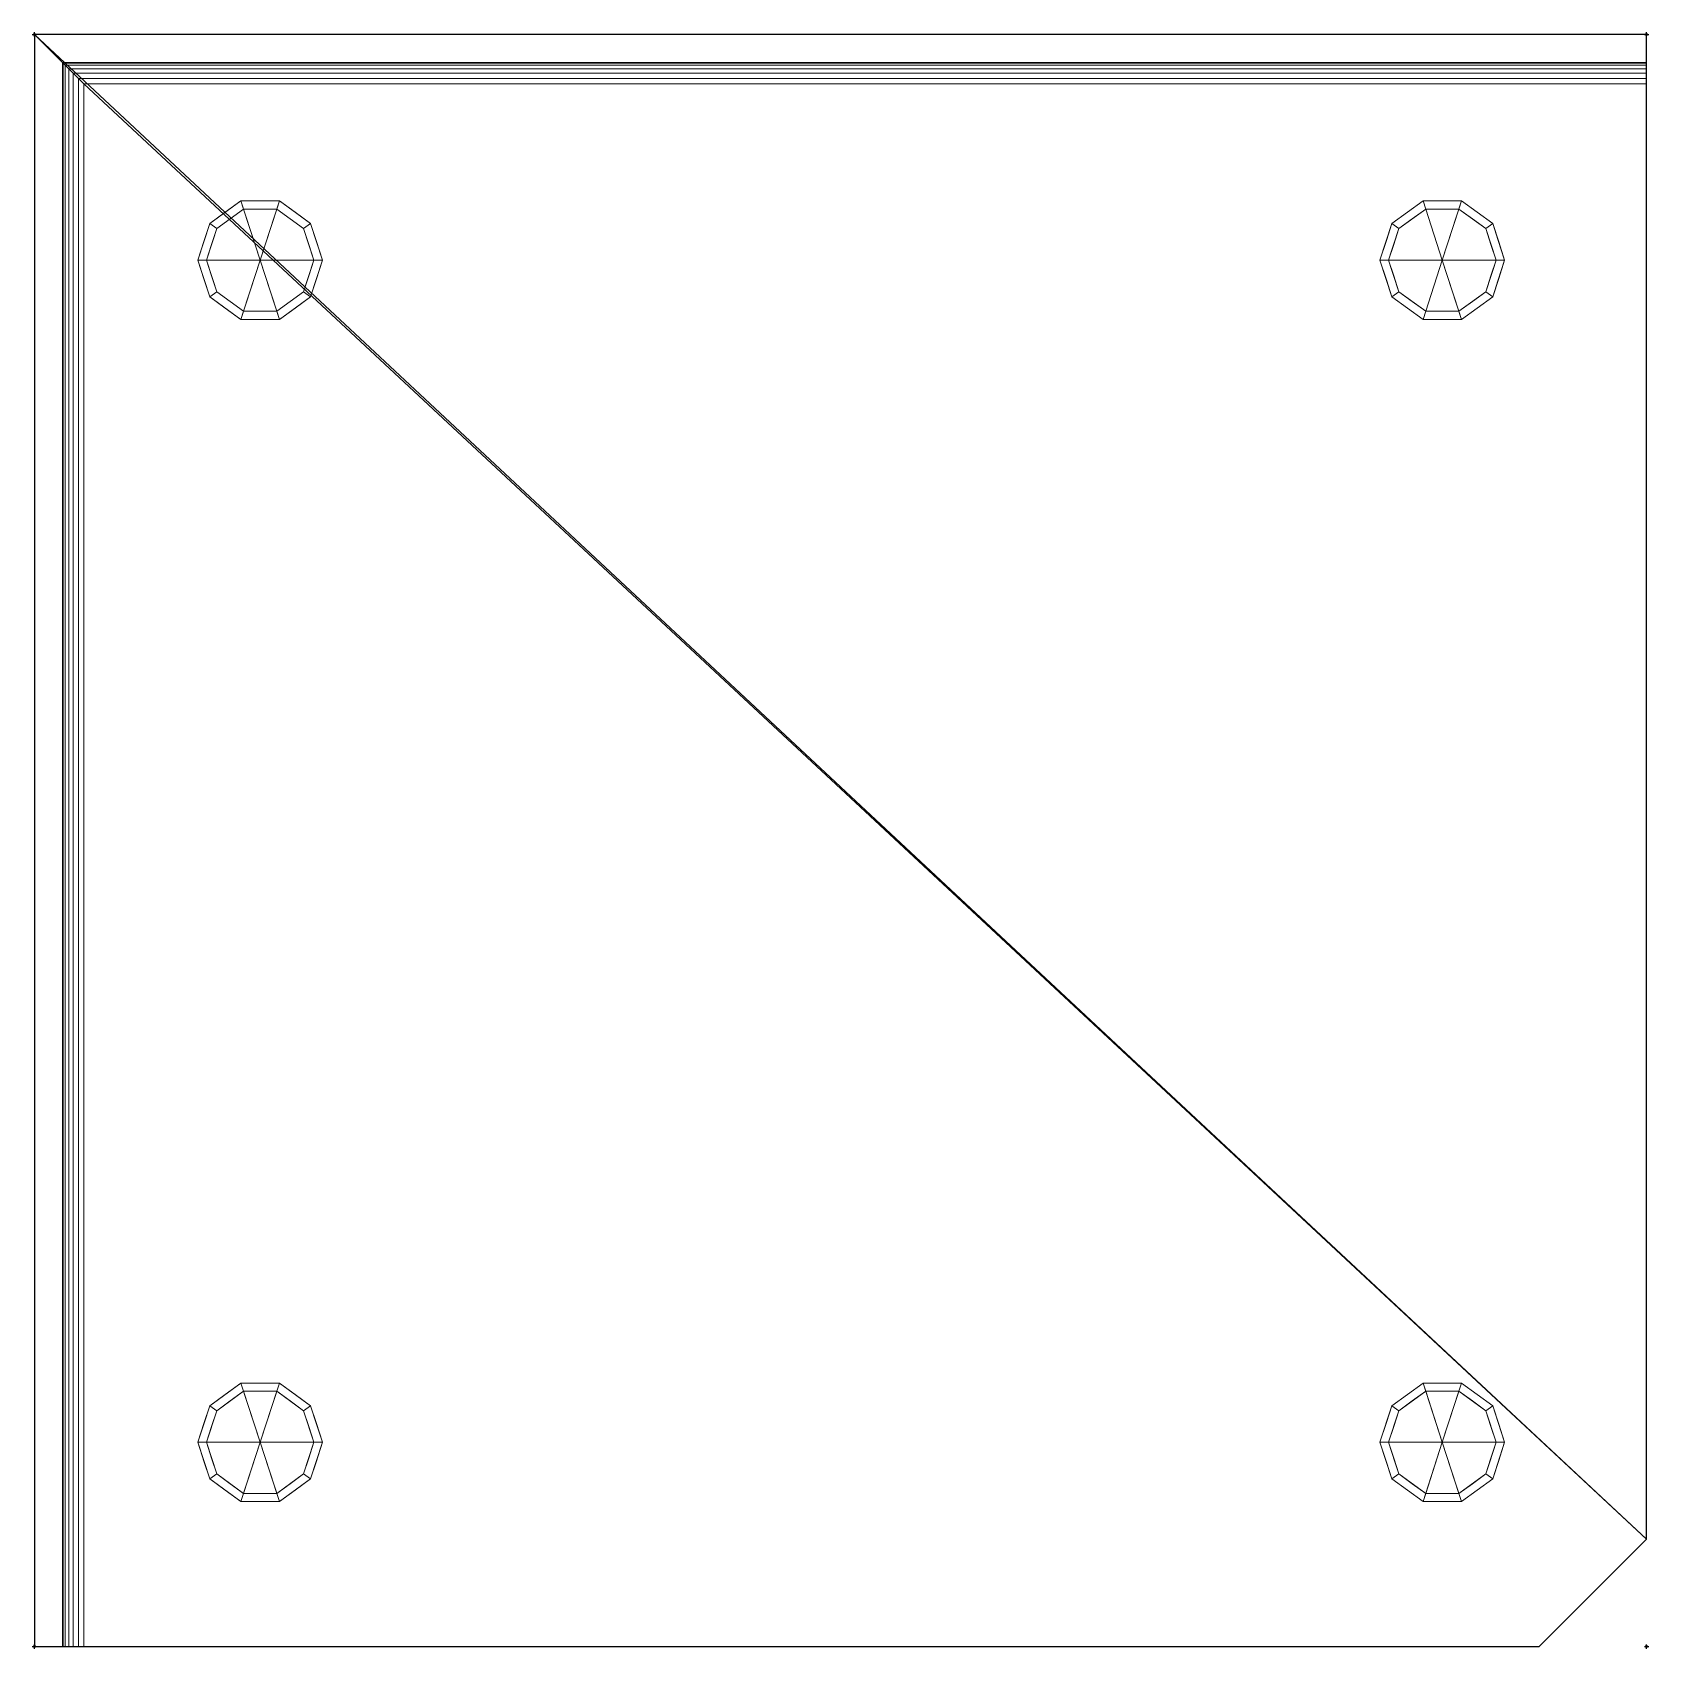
# Model space of a CAD drawing. Header units: millimetres. Extents: x -1 to 751, y -751 to 1.
import ezdxf

# ---------------------------------------------------------------- set-up
doc = ezdxf.new("R2010")
doc.units = ezdxf.units.MM
doc.header["$PDMODE"] = 34
for name, color, linetype in [('IQ_200_2D', 1, 'Continuous'), ('IQ_200_3D', 1, 'Continuous'), ('IQ_204_2D', 7, 'Continuous'), ('IQ_INS_3D', 3, 'Continuous')]:
    doc.layers.add(name, color=color, linetype=linetype)

msp = doc.modelspace()

# ---------------------------------------------------------------- linework, layer by layer
at = {"layer": 'IQ_200_2D'}
for p, q in [((750, -700), (750, 0)), ((750, 0), (0, 0)), ((0, 0), (0, -750)), ((700, -750), (750, -700)), ((0, -750), (700, -750))]:
    msp.add_line(p, q, dxfattribs=at)
at = {"layer": 'IQ_204_2D', "ltscale": 10}
msp.add_line((13, -13), (750, -13), dxfattribs=at)
at = {"layer": 'IQ_204_2D'}
msp.add_line((13, -13), (13, -750), dxfattribs=at)
at = {"layer": 'IQ_INS_3D'}
for p in [(0, 0), (750, 0), (0, -750), (750, -750)]:
    msp.add_point(p, dxfattribs=at)

# ---------------------------------------------------------------- meshes
at = {"layer": 'IQ_200_3D', "lineweight": 18}
mesh = msp.add_polyface(dxfattribs=at)
corners = [(750, 0, 850), (0, 0, 850), (0, 0, 1000), (750, 0, 1000)]
mesh.append_faces([[corners[k] for k in face] for face in [(0, 1, 2, 3)]])
mesh = msp.add_polyface(dxfattribs=at)
corners = [(750, -13, 1000), (750, 0, 1000), (0, 0, 1000), (0, -750, 1000), (13, -750, 1000), (13, -13, 1000)]
mesh.append_faces([[corners[k] for k in face] for face in [(3, 4, 5, 2)]], dxfattribs={"vtx2": -1})
mesh.append_faces([[corners[k] for k in face] for face in [(5, 0, 1, 2)]], dxfattribs={"vtx3": -1})
mesh = msp.add_polyface(dxfattribs=at)
corners = [(0, 0, 850), (0, -750, 850), (0, -750, 1000), (0, 0, 1000)]
mesh.append_faces([[corners[k] for k in face] for face in [(0, 1, 2, 3)]])
mesh = msp.add_polyface(dxfattribs=at)
corners = [(750, 0, 850), (750, -700, 850), (700, -750, 850), (0, -750, 850), (0, 0, 850)]
mesh.append_faces([[corners[k] for k in face] for face in [(1, 4, 0)]], dxfattribs={"vtx0": -1})
mesh.append_faces([[corners[k] for k in face] for face in [(2, 3, 4, 1)]], dxfattribs={"vtx2": -1})
mesh = msp.add_polyface(dxfattribs=at)
corners = [(750, 0, 1000), (750, -13, 1000), (750, -13, 910), (750, -13.34, 907.41), (750, -14.34, 905), (750, -15.93, 902.93), (750, -18, 901.34), (750, -20.41, 900.34), (750, -23, 900), (750, -700, 900), (750, -700, 850), (750, 0, 850)]
mesh.append_faces([[corners[k] for k in face] for face in [(8, 11, 7), (3, 11, 2)]], dxfattribs={"vtx0": -1, "vtx1": -1})
mesh.append_faces([[corners[k] for k in face] for face in [(11, 3, 4), (11, 4, 5)]], dxfattribs={"vtx0": -1, "vtx2": -1})
mesh.append_faces([[corners[k] for k in face] for face in [(6, 7, 11), (5, 6, 11)]], dxfattribs={"vtx1": -1, "vtx2": -1})
mesh.append_faces([[corners[k] for k in face] for face in [(0, 1, 2, 11)]], dxfattribs={"vtx2": -1})
mesh.append_faces([[corners[k] for k in face] for face in [(8, 9, 10, 11)]], dxfattribs={"vtx3": -1})
mesh = msp.add_polyface(dxfattribs=at)
corners = [(750, -13, 1000), (13, -13, 1000), (13, -13, 910), (750, -13, 910)]
mesh.append_faces([[corners[k] for k in face] for face in [(0, 1, 2, 3)]])
mesh = msp.add_polyface(dxfattribs=at)
corners = [(750, -23, 900), (750, -20.41, 900.34), (750, -18, 901.34), (750, -15.93, 902.93), (750, -14.34, 905), (750, -13.34, 907.41), (750, -13, 910), (13, -13, 910), (13.34, -13.34, 907.41), (14.34, -14.34, 905), (15.93, -15.93, 902.93), (18, -18, 901.34), (20.41, -20.41, 900.34), (23, -23, 900)]
mesh.append_faces([[corners[k] for k in face] for face in [(9, 4, 5, 8), (4, 9, 10, 3), (12, 1, 2, 11), (3, 10, 11, 2)]], dxfattribs={"vtx0": -1, "vtx2": -1})
mesh.append_faces([[corners[k] for k in face] for face in [(6, 7, 8, 5), (13, 0, 1, 12)]], dxfattribs={"vtx2": -1})
mesh = msp.add_polyface(dxfattribs=at)
corners = [(13, -750, 1000), (13, -750, 910), (13, -13, 910), (13, -13, 1000)]
mesh.append_faces([[corners[k] for k in face] for face in [(0, 1, 2, 3)]])
mesh = msp.add_polyface(dxfattribs=at)
corners = [(23, -23, 900), (20.41, -20.41, 900.34), (18, -18, 901.34), (15.93, -15.93, 902.93), (14.34, -14.34, 905), (13.34, -13.34, 907.41), (13, -13, 910), (13, -750, 910), (13.34, -750, 907.41), (14.34, -750, 905), (15.93, -750, 902.93), (18, -750, 901.34), (20.41, -750, 900.34), (23, -750, 900)]
mesh.append_faces([[corners[k] for k in face] for face in [(0, 1, 12, 13)]], dxfattribs={"vtx1": -1})
mesh.append_faces([[corners[k] for k in face] for face in [(4, 5, 8, 9), (9, 10, 3, 4), (1, 2, 11, 12), (10, 11, 2, 3)]], dxfattribs={"vtx1": -1, "vtx3": -1})
mesh.append_faces([[corners[k] for k in face] for face in [(5, 6, 7, 8)]], dxfattribs={"vtx3": -1})
mesh = msp.add_polyface(dxfattribs=at)
corners = [(700, -750, 900), (750, -700, 900), (750, -23, 900), (23, -23, 900), (23, -750, 900)]
mesh.append_faces([[corners[k] for k in face] for face in [(1, 2, 3)]], dxfattribs={"vtx2": -1})
mesh.append_faces([[corners[k] for k in face] for face in [(3, 4, 0, 1)]], dxfattribs={"vtx3": -1})
mesh = msp.add_polyface(dxfattribs=at)
corners = [(105, -105, 850), (134, -105, 850), (128.46, -87.95, 850), (113.96, -77.42, 850), (96.04, -77.42, 850), (81.54, -87.95, 850), (76, -105, 850)]
mesh.append_faces([[corners[k] for k in face] for face in [(0, 4, 5, 6)]], dxfattribs={"vtx0": -1})
mesh.append_faces([[corners[k] for k in face] for face in [(0, 3, 4)]], dxfattribs={"vtx0": -1, "vtx2": -1})
mesh.append_faces([[corners[k] for k in face] for face in [(0, 1, 2, 3)]], dxfattribs={"vtx3": -1})
mesh = msp.add_polyface(dxfattribs=at)
corners = [(76, -105, 850), (81.54, -87.95, 850), (96.04, -77.42, 850), (113.96, -77.42, 850), (128.46, -87.95, 850), (134, -105, 850), (134, -105, 75), (128.46, -87.95, 75), (113.96, -77.42, 75), (96.04, -77.42, 75), (81.54, -87.95, 75), (76, -105, 75), (131.01, -95.81, 850), (131.23, -96.48, 75), (121.21, -82.69, 850), (121.21, -82.69, 75), (105, -77.42, 850), (105, -77.42, 75), (88.79, -82.69, 850), (88.79, -82.69, 75), (78.99, -95.81, 850), (78.77, -96.48, 75)]
mesh.append_faces([[corners[k] for k in face] for face in [(13, 5, 6), (0, 21, 11)]], dxfattribs={"vtx0": -1})
mesh.append_faces([[corners[k] for k in face] for face in [(7, 12, 13), (5, 13, 12)]], dxfattribs={"vtx0": -1, "vtx1": -1})
mesh.append_faces([[corners[k] for k in face] for face in [(20, 10, 21), (14, 15, 8, 3), (4, 7, 15, 14), (7, 4, 12), (16, 17, 9, 2), (18, 19, 10, 1), (19, 18, 2, 9), (17, 16, 3, 8)]], dxfattribs={"vtx0": -1, "vtx2": -1})
mesh.append_faces([[corners[k] for k in face] for face in [(20, 1, 10), (0, 20, 21)]], dxfattribs={"vtx1": -1, "vtx2": -1})
mesh = msp.add_polyface(dxfattribs=at)
corners = [(76, -105, 75), (81.54, -87.95, 75), (96.04, -77.42, 75), (113.96, -77.42, 75), (128.46, -87.95, 75), (134, -105, 75), (130, -105, 75), (125.23, -90.31, 75), (112.73, -81.22, 75), (97.27, -81.22, 75), (84.77, -90.31, 75), (80, -105, 75)]
mesh.append_faces([[corners[k] for k in face] for face in [(10, 1, 2, 9)]], dxfattribs={"vtx0": -1, "vtx2": -1})
mesh.append_faces([[corners[k] for k in face] for face in [(6, 7, 4, 5)]], dxfattribs={"vtx1": -1})
mesh.append_faces([[corners[k] for k in face] for face in [(8, 9, 2, 3), (7, 8, 3, 4)]], dxfattribs={"vtx1": -1, "vtx3": -1})
mesh.append_faces([[corners[k] for k in face] for face in [(11, 0, 1, 10)]], dxfattribs={"vtx2": -1})
mesh = msp.add_polyface(dxfattribs=at)
corners = [(80, -105, 75), (84.77, -90.31, 75), (97.27, -81.22, 75), (112.73, -81.22, 75), (125.23, -90.31, 75), (130, -105, 75), (130, -105, 0), (125.23, -90.31, 0), (112.73, -81.22, 0), (97.27, -81.22, 0), (84.77, -90.31, 0), (80, -105, 0), (118.98, -85.76, 75), (118.98, -85.76, 0), (127.61, -97.65, 75), (127.61, -97.65, 0), (105, -81.22, 75), (105, -81.22, 0), (91.02, -85.76, 0), (91.02, -85.76, 75), (83.09, -95.5, 0), (82.39, -97.65, 75), (81.54, -100.25, 0)]
mesh.append_faces([[corners[k] for k in face] for face in [(15, 14, 5, 6)]], dxfattribs={"vtx0": -1})
mesh.append_faces([[corners[k] for k in face] for face in [(1, 20, 21), (21, 22, 0), (20, 1, 10)]], dxfattribs={"vtx0": -1, "vtx1": -1})
mesh.append_faces([[corners[k] for k in face] for face in [(14, 15, 7, 4), (21, 20, 22)]], dxfattribs={"vtx0": -1, "vtx2": -1})
mesh.append_faces([[corners[k] for k in face] for face in [(3, 12, 13, 8), (7, 13, 12, 4), (18, 10, 1, 19), (17, 9, 2, 16), (9, 18, 19, 2), (16, 3, 8, 17)]], dxfattribs={"vtx1": -1, "vtx3": -1})
mesh.append_faces([[corners[k] for k in face] for face in [(22, 11, 0)]], dxfattribs={"vtx2": -1})
mesh = msp.add_polyface(dxfattribs=at)
corners = [(80, -105, 0), (84.77, -90.31, 0), (97.27, -81.22, 0), (112.73, -81.22, 0), (125.23, -90.31, 0), (130, -105, 0), (105, -105, 0)]
mesh.append_faces([[corners[k] for k in face] for face in [(1, 2, 6, 0)]], dxfattribs={"vtx1": -1})
mesh.append_faces([[corners[k] for k in face] for face in [(2, 3, 6)]], dxfattribs={"vtx1": -1, "vtx2": -1})
mesh.append_faces([[corners[k] for k in face] for face in [(4, 5, 6, 3)]], dxfattribs={"vtx2": -1})
mesh = msp.add_polyface(dxfattribs=at)
corners = [(655, -105, 850), (684, -105, 850), (678.46, -87.95, 850), (663.96, -77.42, 850), (646.04, -77.42, 850), (631.54, -87.95, 850), (626, -105, 850)]
mesh.append_faces([[corners[k] for k in face] for face in [(0, 4, 5, 6)]], dxfattribs={"vtx0": -1})
mesh.append_faces([[corners[k] for k in face] for face in [(0, 3, 4)]], dxfattribs={"vtx0": -1, "vtx2": -1})
mesh.append_faces([[corners[k] for k in face] for face in [(0, 1, 2, 3)]], dxfattribs={"vtx3": -1})
mesh = msp.add_polyface(dxfattribs=at)
corners = [(626, -105, 850), (631.54, -87.95, 850), (646.04, -77.42, 850), (663.96, -77.42, 850), (678.46, -87.95, 850), (684, -105, 850), (684, -105, 75), (678.46, -87.95, 75), (663.96, -77.42, 75), (646.04, -77.42, 75), (631.54, -87.95, 75), (626, -105, 75), (681.01, -95.81, 850), (681.23, -96.48, 75), (671.21, -82.69, 850), (671.21, -82.69, 75), (655, -77.42, 850), (655, -77.42, 75), (638.79, -82.69, 850), (638.79, -82.69, 75), (628.99, -95.81, 850), (628.77, -96.48, 75)]
mesh.append_faces([[corners[k] for k in face] for face in [(13, 5, 6), (0, 21, 11)]], dxfattribs={"vtx0": -1})
mesh.append_faces([[corners[k] for k in face] for face in [(7, 12, 13), (5, 13, 12)]], dxfattribs={"vtx0": -1, "vtx1": -1})
mesh.append_faces([[corners[k] for k in face] for face in [(20, 10, 21), (14, 15, 8, 3), (4, 7, 15, 14), (7, 4, 12), (16, 17, 9, 2), (18, 19, 10, 1), (19, 18, 2, 9), (17, 16, 3, 8)]], dxfattribs={"vtx0": -1, "vtx2": -1})
mesh.append_faces([[corners[k] for k in face] for face in [(20, 1, 10), (0, 20, 21)]], dxfattribs={"vtx1": -1, "vtx2": -1})
mesh = msp.add_polyface(dxfattribs=at)
corners = [(626, -105, 75), (631.54, -87.95, 75), (646.04, -77.42, 75), (663.96, -77.42, 75), (678.46, -87.95, 75), (684, -105, 75), (680, -105, 75), (675.23, -90.31, 75), (662.73, -81.22, 75), (647.27, -81.22, 75), (634.77, -90.31, 75), (630, -105, 75)]
mesh.append_faces([[corners[k] for k in face] for face in [(10, 1, 2, 9)]], dxfattribs={"vtx0": -1, "vtx2": -1})
mesh.append_faces([[corners[k] for k in face] for face in [(6, 7, 4, 5)]], dxfattribs={"vtx1": -1})
mesh.append_faces([[corners[k] for k in face] for face in [(8, 9, 2, 3), (7, 8, 3, 4)]], dxfattribs={"vtx1": -1, "vtx3": -1})
mesh.append_faces([[corners[k] for k in face] for face in [(11, 0, 1, 10)]], dxfattribs={"vtx2": -1})
mesh = msp.add_polyface(dxfattribs=at)
corners = [(630, -105, 75), (634.77, -90.31, 75), (647.27, -81.22, 75), (662.73, -81.22, 75), (675.23, -90.31, 75), (680, -105, 75), (680, -105, 0), (675.23, -90.31, 0), (662.73, -81.22, 0), (647.27, -81.22, 0), (634.77, -90.31, 0), (630, -105, 0), (668.98, -85.76, 75), (668.98, -85.76, 0), (677.61, -97.65, 75), (677.61, -97.65, 0), (655, -81.22, 75), (655, -81.22, 0), (641.02, -85.76, 0), (641.02, -85.76, 75), (633.09, -95.5, 0), (632.39, -97.65, 75), (631.54, -100.25, 0)]
mesh.append_faces([[corners[k] for k in face] for face in [(15, 14, 5, 6)]], dxfattribs={"vtx0": -1})
mesh.append_faces([[corners[k] for k in face] for face in [(1, 20, 21), (21, 22, 0), (20, 1, 10)]], dxfattribs={"vtx0": -1, "vtx1": -1})
mesh.append_faces([[corners[k] for k in face] for face in [(14, 15, 7, 4), (21, 20, 22)]], dxfattribs={"vtx0": -1, "vtx2": -1})
mesh.append_faces([[corners[k] for k in face] for face in [(3, 12, 13, 8), (7, 13, 12, 4), (18, 10, 1, 19), (17, 9, 2, 16), (9, 18, 19, 2), (16, 3, 8, 17)]], dxfattribs={"vtx1": -1, "vtx3": -1})
mesh.append_faces([[corners[k] for k in face] for face in [(22, 11, 0)]], dxfattribs={"vtx2": -1})
mesh = msp.add_polyface(dxfattribs=at)
corners = [(630, -105, 0), (634.77, -90.31, 0), (647.27, -81.22, 0), (662.73, -81.22, 0), (675.23, -90.31, 0), (680, -105, 0), (655, -105, 0)]
mesh.append_faces([[corners[k] for k in face] for face in [(1, 2, 6, 0)]], dxfattribs={"vtx1": -1})
mesh.append_faces([[corners[k] for k in face] for face in [(2, 3, 6)]], dxfattribs={"vtx1": -1, "vtx2": -1})
mesh.append_faces([[corners[k] for k in face] for face in [(4, 5, 6, 3)]], dxfattribs={"vtx2": -1})
mesh = msp.add_polyface(dxfattribs=at)
corners = [(105, -105, 850), (76, -105, 850), (81.54, -122.05, 850), (96.04, -132.58, 850), (113.96, -132.58, 850), (128.46, -122.05, 850), (134, -105, 850)]
mesh.append_faces([[corners[k] for k in face] for face in [(0, 4, 5, 6)]], dxfattribs={"vtx0": -1})
mesh.append_faces([[corners[k] for k in face] for face in [(4, 0, 3)]], dxfattribs={"vtx0": -1, "vtx1": -1})
mesh.append_faces([[corners[k] for k in face] for face in [(0, 1, 2, 3)]], dxfattribs={"vtx3": -1})
mesh = msp.add_polyface(dxfattribs=at)
corners = [(134, -105, 850), (128.46, -122.05, 850), (113.96, -132.58, 850), (96.04, -132.58, 850), (81.54, -122.05, 850), (76, -105, 850), (76, -105, 75), (81.54, -122.05, 75), (96.04, -132.58, 75), (113.96, -132.58, 75), (128.46, -122.05, 75), (134, -105, 75), (78.99, -114.19, 75), (78.77, -113.52, 850), (88.79, -127.31, 850), (88.79, -127.31, 75), (105, -132.58, 850), (105, -132.58, 75), (121.21, -127.31, 850), (121.21, -127.31, 75), (131.01, -114.19, 850), (131.23, -113.52, 75)]
mesh.append_faces([[corners[k] for k in face] for face in [(6, 13, 5)]], dxfattribs={"vtx0": -1})
mesh.append_faces([[corners[k] for k in face] for face in [(7, 4, 12), (1, 10, 20)]], dxfattribs={"vtx0": -1, "vtx1": -1})
mesh.append_faces([[corners[k] for k in face] for face in [(14, 15, 8, 3), (4, 7, 15, 14), (12, 4, 13), (10, 1, 18, 19), (20, 10, 21), (2, 9, 19, 18), (9, 2, 16)]], dxfattribs={"vtx0": -1, "vtx2": -1})
mesh.append_faces([[corners[k] for k in face] for face in [(6, 12, 13), (0, 20, 21), (8, 17, 3)]], dxfattribs={"vtx1": -1, "vtx2": -1})
mesh.append_faces([[corners[k] for k in face] for face in [(17, 9, 16, 3)]], dxfattribs={"vtx1": -1, "vtx3": -1})
mesh.append_faces([[corners[k] for k in face] for face in [(21, 11, 0)]], dxfattribs={"vtx2": -1})
mesh = msp.add_polyface(dxfattribs=at)
corners = [(134, -105, 75), (128.46, -122.05, 75), (113.96, -132.58, 75), (96.04, -132.58, 75), (81.54, -122.05, 75), (76, -105, 75), (80, -105, 75), (84.77, -119.69, 75), (97.27, -128.78, 75), (112.73, -128.78, 75), (125.23, -119.69, 75), (130, -105, 75)]
mesh.append_faces([[corners[k] for k in face] for face in [(1, 10, 11, 0)]], dxfattribs={"vtx0": -1})
mesh.append_faces([[corners[k] for k in face] for face in [(3, 8, 9, 2), (2, 9, 10, 1)]], dxfattribs={"vtx0": -1, "vtx2": -1})
mesh.append_faces([[corners[k] for k in face] for face in [(3, 4, 7, 8)]], dxfattribs={"vtx1": -1, "vtx3": -1})
mesh.append_faces([[corners[k] for k in face] for face in [(4, 5, 6, 7)]], dxfattribs={"vtx3": -1})
mesh = msp.add_polyface(dxfattribs=at)
corners = [(130, -105, 75), (125.23, -119.69, 75), (112.73, -128.78, 75), (97.27, -128.78, 75), (84.77, -119.69, 75), (80, -105, 75), (80, -105, 0), (84.77, -119.69, 0), (97.27, -128.78, 0), (112.73, -128.78, 0), (125.23, -119.69, 0), (130, -105, 0), (83.09, -114.5, 75), (82.39, -112.35, 0), (91.02, -124.24, 0), (91.02, -124.24, 75), (105, -128.78, 75), (105, -128.78, 0), (118.98, -124.24, 0), (118.98, -124.24, 75), (126.91, -114.5, 0), (127.61, -112.35, 75), (81.54, -109.75, 75), (128.46, -109.75, 0)]
mesh.append_faces([[corners[k] for k in face] for face in [(7, 12, 13), (21, 23, 0), (1, 20, 21), (20, 1, 10)]], dxfattribs={"vtx0": -1, "vtx1": -1})
mesh.append_faces([[corners[k] for k in face] for face in [(13, 12, 22), (7, 4, 12), (21, 20, 23)]], dxfattribs={"vtx0": -1, "vtx2": -1})
mesh.append_faces([[corners[k] for k in face] for face in [(6, 13, 22)]], dxfattribs={"vtx1": -1, "vtx2": -1})
mesh.append_faces([[corners[k] for k in face] for face in [(15, 4, 7, 14), (3, 15, 14, 8), (17, 9, 2, 16), (19, 2, 9, 18), (18, 10, 1, 19), (16, 3, 8, 17)]], dxfattribs={"vtx1": -1, "vtx3": -1})
mesh.append_faces([[corners[k] for k in face] for face in [(22, 5, 6), (23, 11, 0)]], dxfattribs={"vtx2": -1})
mesh = msp.add_polyface(dxfattribs=at)
corners = [(130, -105, 0), (125.23, -119.69, 0), (112.73, -128.78, 0), (97.27, -128.78, 0), (84.77, -119.69, 0), (80, -105, 0), (105, -105, 0)]
mesh.append_faces([[corners[k] for k in face] for face in [(3, 6, 2)]], dxfattribs={"vtx0": -1, "vtx1": -1})
mesh.append_faces([[corners[k] for k in face] for face in [(1, 2, 6, 0)]], dxfattribs={"vtx1": -1})
mesh.append_faces([[corners[k] for k in face] for face in [(4, 5, 6, 3)]], dxfattribs={"vtx2": -1})
mesh = msp.add_polyface(dxfattribs=at)
corners = [(655, -105, 850), (626, -105, 850), (631.54, -122.05, 850), (646.04, -132.58, 850), (663.96, -132.58, 850), (678.46, -122.05, 850), (684, -105, 850)]
mesh.append_faces([[corners[k] for k in face] for face in [(0, 4, 5, 6)]], dxfattribs={"vtx0": -1})
mesh.append_faces([[corners[k] for k in face] for face in [(4, 0, 3)]], dxfattribs={"vtx0": -1, "vtx1": -1})
mesh.append_faces([[corners[k] for k in face] for face in [(0, 1, 2, 3)]], dxfattribs={"vtx3": -1})
mesh = msp.add_polyface(dxfattribs=at)
corners = [(684, -105, 850), (678.46, -122.05, 850), (663.96, -132.58, 850), (646.04, -132.58, 850), (631.54, -122.05, 850), (626, -105, 850), (626, -105, 75), (631.54, -122.05, 75), (646.04, -132.58, 75), (663.96, -132.58, 75), (678.46, -122.05, 75), (684, -105, 75), (628.99, -114.19, 75), (628.77, -113.52, 850), (638.79, -127.31, 850), (638.79, -127.31, 75), (655, -132.58, 850), (655, -132.58, 75), (671.21, -127.31, 850), (671.21, -127.31, 75), (681.01, -114.19, 850), (681.23, -113.52, 75)]
mesh.append_faces([[corners[k] for k in face] for face in [(6, 13, 5)]], dxfattribs={"vtx0": -1})
mesh.append_faces([[corners[k] for k in face] for face in [(7, 4, 12), (1, 10, 20)]], dxfattribs={"vtx0": -1, "vtx1": -1})
mesh.append_faces([[corners[k] for k in face] for face in [(14, 15, 8, 3), (4, 7, 15, 14), (12, 4, 13), (10, 1, 18, 19), (20, 10, 21), (2, 9, 19, 18), (9, 2, 16)]], dxfattribs={"vtx0": -1, "vtx2": -1})
mesh.append_faces([[corners[k] for k in face] for face in [(6, 12, 13), (0, 20, 21), (8, 17, 3)]], dxfattribs={"vtx1": -1, "vtx2": -1})
mesh.append_faces([[corners[k] for k in face] for face in [(17, 9, 16, 3)]], dxfattribs={"vtx1": -1, "vtx3": -1})
mesh.append_faces([[corners[k] for k in face] for face in [(21, 11, 0)]], dxfattribs={"vtx2": -1})
mesh = msp.add_polyface(dxfattribs=at)
corners = [(684, -105, 75), (678.46, -122.05, 75), (663.96, -132.58, 75), (646.04, -132.58, 75), (631.54, -122.05, 75), (626, -105, 75), (630, -105, 75), (634.77, -119.69, 75), (647.27, -128.78, 75), (662.73, -128.78, 75), (675.23, -119.69, 75), (680, -105, 75)]
mesh.append_faces([[corners[k] for k in face] for face in [(1, 10, 11, 0)]], dxfattribs={"vtx0": -1})
mesh.append_faces([[corners[k] for k in face] for face in [(3, 8, 9, 2), (2, 9, 10, 1)]], dxfattribs={"vtx0": -1, "vtx2": -1})
mesh.append_faces([[corners[k] for k in face] for face in [(3, 4, 7, 8)]], dxfattribs={"vtx1": -1, "vtx3": -1})
mesh.append_faces([[corners[k] for k in face] for face in [(4, 5, 6, 7)]], dxfattribs={"vtx3": -1})
mesh = msp.add_polyface(dxfattribs=at)
corners = [(680, -105, 75), (675.23, -119.69, 75), (662.73, -128.78, 75), (647.27, -128.78, 75), (634.77, -119.69, 75), (630, -105, 75), (630, -105, 0), (634.77, -119.69, 0), (647.27, -128.78, 0), (662.73, -128.78, 0), (675.23, -119.69, 0), (680, -105, 0), (633.09, -114.5, 75), (632.39, -112.35, 0), (641.02, -124.24, 0), (641.02, -124.24, 75), (655, -128.78, 75), (655, -128.78, 0), (668.98, -124.24, 0), (668.98, -124.24, 75), (676.91, -114.5, 0), (677.61, -112.35, 75), (631.54, -109.75, 75), (678.46, -109.75, 0)]
mesh.append_faces([[corners[k] for k in face] for face in [(7, 12, 13), (21, 23, 0), (1, 20, 21), (20, 1, 10)]], dxfattribs={"vtx0": -1, "vtx1": -1})
mesh.append_faces([[corners[k] for k in face] for face in [(13, 12, 22), (7, 4, 12), (21, 20, 23)]], dxfattribs={"vtx0": -1, "vtx2": -1})
mesh.append_faces([[corners[k] for k in face] for face in [(6, 13, 22)]], dxfattribs={"vtx1": -1, "vtx2": -1})
mesh.append_faces([[corners[k] for k in face] for face in [(15, 4, 7, 14), (3, 15, 14, 8), (17, 9, 2, 16), (19, 2, 9, 18), (18, 10, 1, 19), (16, 3, 8, 17)]], dxfattribs={"vtx1": -1, "vtx3": -1})
mesh.append_faces([[corners[k] for k in face] for face in [(22, 5, 6), (23, 11, 0)]], dxfattribs={"vtx2": -1})
mesh = msp.add_polyface(dxfattribs=at)
corners = [(680, -105, 0), (675.23, -119.69, 0), (662.73, -128.78, 0), (647.27, -128.78, 0), (634.77, -119.69, 0), (630, -105, 0), (655, -105, 0)]
mesh.append_faces([[corners[k] for k in face] for face in [(3, 6, 2)]], dxfattribs={"vtx0": -1, "vtx1": -1})
mesh.append_faces([[corners[k] for k in face] for face in [(1, 2, 6, 0)]], dxfattribs={"vtx1": -1})
mesh.append_faces([[corners[k] for k in face] for face in [(4, 5, 6, 3)]], dxfattribs={"vtx2": -1})
mesh = msp.add_polyface(dxfattribs=at)
corners = [(105, -655, 850), (134, -655, 850), (128.46, -637.95, 850), (113.96, -627.42, 850), (96.04, -627.42, 850), (81.54, -637.95, 850), (76, -655, 850)]
mesh.append_faces([[corners[k] for k in face] for face in [(0, 4, 5, 6)]], dxfattribs={"vtx0": -1})
mesh.append_faces([[corners[k] for k in face] for face in [(0, 3, 4)]], dxfattribs={"vtx0": -1, "vtx2": -1})
mesh.append_faces([[corners[k] for k in face] for face in [(0, 1, 2, 3)]], dxfattribs={"vtx3": -1})
mesh = msp.add_polyface(dxfattribs=at)
corners = [(76, -655, 850), (81.54, -637.95, 850), (96.04, -627.42, 850), (113.96, -627.42, 850), (128.46, -637.95, 850), (134, -655, 850), (134, -655, 75), (128.46, -637.95, 75), (113.96, -627.42, 75), (96.04, -627.42, 75), (81.54, -637.95, 75), (76, -655, 75), (131.01, -645.81, 850), (131.23, -646.48, 75), (121.21, -632.69, 850), (121.21, -632.69, 75), (105, -627.42, 850), (105, -627.42, 75), (88.79, -632.69, 850), (88.79, -632.69, 75), (78.99, -645.81, 850), (78.77, -646.48, 75)]
mesh.append_faces([[corners[k] for k in face] for face in [(13, 5, 6), (0, 21, 11)]], dxfattribs={"vtx0": -1})
mesh.append_faces([[corners[k] for k in face] for face in [(7, 12, 13), (5, 13, 12)]], dxfattribs={"vtx0": -1, "vtx1": -1})
mesh.append_faces([[corners[k] for k in face] for face in [(20, 10, 21), (14, 15, 8, 3), (4, 7, 15, 14), (7, 4, 12), (16, 17, 9, 2), (18, 19, 10, 1), (19, 18, 2, 9), (17, 16, 3, 8)]], dxfattribs={"vtx0": -1, "vtx2": -1})
mesh.append_faces([[corners[k] for k in face] for face in [(20, 1, 10), (0, 20, 21)]], dxfattribs={"vtx1": -1, "vtx2": -1})
mesh = msp.add_polyface(dxfattribs=at)
corners = [(76, -655, 75), (81.54, -637.95, 75), (96.04, -627.42, 75), (113.96, -627.42, 75), (128.46, -637.95, 75), (134, -655, 75), (130, -655, 75), (125.23, -640.31, 75), (112.73, -631.22, 75), (97.27, -631.22, 75), (84.77, -640.31, 75), (80, -655, 75)]
mesh.append_faces([[corners[k] for k in face] for face in [(10, 1, 2, 9)]], dxfattribs={"vtx0": -1, "vtx2": -1})
mesh.append_faces([[corners[k] for k in face] for face in [(6, 7, 4, 5)]], dxfattribs={"vtx1": -1})
mesh.append_faces([[corners[k] for k in face] for face in [(8, 9, 2, 3), (7, 8, 3, 4)]], dxfattribs={"vtx1": -1, "vtx3": -1})
mesh.append_faces([[corners[k] for k in face] for face in [(11, 0, 1, 10)]], dxfattribs={"vtx2": -1})
mesh = msp.add_polyface(dxfattribs=at)
corners = [(80, -655, 75), (84.77, -640.31, 75), (97.27, -631.22, 75), (112.73, -631.22, 75), (125.23, -640.31, 75), (130, -655, 75), (130, -655, 0), (125.23, -640.31, 0), (112.73, -631.22, 0), (97.27, -631.22, 0), (84.77, -640.31, 0), (80, -655, 0), (118.98, -635.76, 75), (118.98, -635.76, 0), (127.61, -647.65, 75), (127.61, -647.65, 0), (105, -631.22, 75), (105, -631.22, 0), (91.02, -635.76, 0), (91.02, -635.76, 75), (83.09, -645.5, 0), (82.39, -647.65, 75), (81.54, -650.25, 0)]
mesh.append_faces([[corners[k] for k in face] for face in [(15, 14, 5, 6)]], dxfattribs={"vtx0": -1})
mesh.append_faces([[corners[k] for k in face] for face in [(1, 20, 21), (21, 22, 0), (20, 1, 10)]], dxfattribs={"vtx0": -1, "vtx1": -1})
mesh.append_faces([[corners[k] for k in face] for face in [(14, 15, 7, 4), (21, 20, 22)]], dxfattribs={"vtx0": -1, "vtx2": -1})
mesh.append_faces([[corners[k] for k in face] for face in [(3, 12, 13, 8), (7, 13, 12, 4), (18, 10, 1, 19), (17, 9, 2, 16), (9, 18, 19, 2), (16, 3, 8, 17)]], dxfattribs={"vtx1": -1, "vtx3": -1})
mesh.append_faces([[corners[k] for k in face] for face in [(22, 11, 0)]], dxfattribs={"vtx2": -1})
mesh = msp.add_polyface(dxfattribs=at)
corners = [(80, -655, 0), (84.77, -640.31, 0), (97.27, -631.22, 0), (112.73, -631.22, 0), (125.23, -640.31, 0), (130, -655, 0), (105, -655, 0)]
mesh.append_faces([[corners[k] for k in face] for face in [(1, 2, 6, 0)]], dxfattribs={"vtx1": -1})
mesh.append_faces([[corners[k] for k in face] for face in [(2, 3, 6)]], dxfattribs={"vtx1": -1, "vtx2": -1})
mesh.append_faces([[corners[k] for k in face] for face in [(4, 5, 6, 3)]], dxfattribs={"vtx2": -1})
mesh = msp.add_polyface(dxfattribs=at)
corners = [(655, -655, 850), (684, -655, 850), (678.46, -637.95, 850), (663.96, -627.42, 850), (646.04, -627.42, 850), (631.54, -637.95, 850), (626, -655, 850)]
mesh.append_faces([[corners[k] for k in face] for face in [(0, 4, 5, 6)]], dxfattribs={"vtx0": -1})
mesh.append_faces([[corners[k] for k in face] for face in [(0, 3, 4)]], dxfattribs={"vtx0": -1, "vtx2": -1})
mesh.append_faces([[corners[k] for k in face] for face in [(0, 1, 2, 3)]], dxfattribs={"vtx3": -1})
mesh = msp.add_polyface(dxfattribs=at)
corners = [(626, -655, 850), (631.54, -637.95, 850), (646.04, -627.42, 850), (663.96, -627.42, 850), (678.46, -637.95, 850), (684, -655, 850), (684, -655, 75), (678.46, -637.95, 75), (663.96, -627.42, 75), (646.04, -627.42, 75), (631.54, -637.95, 75), (626, -655, 75), (681.01, -645.81, 850), (681.23, -646.48, 75), (671.21, -632.69, 850), (671.21, -632.69, 75), (655, -627.42, 850), (655, -627.42, 75), (638.79, -632.69, 850), (638.79, -632.69, 75), (628.99, -645.81, 850), (628.77, -646.48, 75)]
mesh.append_faces([[corners[k] for k in face] for face in [(13, 5, 6), (0, 21, 11)]], dxfattribs={"vtx0": -1})
mesh.append_faces([[corners[k] for k in face] for face in [(7, 12, 13), (5, 13, 12)]], dxfattribs={"vtx0": -1, "vtx1": -1})
mesh.append_faces([[corners[k] for k in face] for face in [(20, 10, 21), (14, 15, 8, 3), (4, 7, 15, 14), (7, 4, 12), (16, 17, 9, 2), (18, 19, 10, 1), (19, 18, 2, 9), (17, 16, 3, 8)]], dxfattribs={"vtx0": -1, "vtx2": -1})
mesh.append_faces([[corners[k] for k in face] for face in [(20, 1, 10), (0, 20, 21)]], dxfattribs={"vtx1": -1, "vtx2": -1})
mesh = msp.add_polyface(dxfattribs=at)
corners = [(626, -655, 75), (631.54, -637.95, 75), (646.04, -627.42, 75), (663.96, -627.42, 75), (678.46, -637.95, 75), (684, -655, 75), (680, -655, 75), (675.23, -640.31, 75), (662.73, -631.22, 75), (647.27, -631.22, 75), (634.77, -640.31, 75), (630, -655, 75)]
mesh.append_faces([[corners[k] for k in face] for face in [(10, 1, 2, 9)]], dxfattribs={"vtx0": -1, "vtx2": -1})
mesh.append_faces([[corners[k] for k in face] for face in [(6, 7, 4, 5)]], dxfattribs={"vtx1": -1})
mesh.append_faces([[corners[k] for k in face] for face in [(8, 9, 2, 3), (7, 8, 3, 4)]], dxfattribs={"vtx1": -1, "vtx3": -1})
mesh.append_faces([[corners[k] for k in face] for face in [(11, 0, 1, 10)]], dxfattribs={"vtx2": -1})
mesh = msp.add_polyface(dxfattribs=at)
corners = [(630, -655, 75), (634.77, -640.31, 75), (647.27, -631.22, 75), (662.73, -631.22, 75), (675.23, -640.31, 75), (680, -655, 75), (680, -655, 0), (675.23, -640.31, 0), (662.73, -631.22, 0), (647.27, -631.22, 0), (634.77, -640.31, 0), (630, -655, 0), (668.98, -635.76, 75), (668.98, -635.76, 0), (677.61, -647.65, 75), (677.61, -647.65, 0), (655, -631.22, 75), (655, -631.22, 0), (641.02, -635.76, 0), (641.02, -635.76, 75), (633.09, -645.5, 0), (632.39, -647.65, 75), (631.54, -650.25, 0)]
mesh.append_faces([[corners[k] for k in face] for face in [(15, 14, 5, 6)]], dxfattribs={"vtx0": -1})
mesh.append_faces([[corners[k] for k in face] for face in [(1, 20, 21), (21, 22, 0), (20, 1, 10)]], dxfattribs={"vtx0": -1, "vtx1": -1})
mesh.append_faces([[corners[k] for k in face] for face in [(14, 15, 7, 4), (21, 20, 22)]], dxfattribs={"vtx0": -1, "vtx2": -1})
mesh.append_faces([[corners[k] for k in face] for face in [(3, 12, 13, 8), (7, 13, 12, 4), (18, 10, 1, 19), (17, 9, 2, 16), (9, 18, 19, 2), (16, 3, 8, 17)]], dxfattribs={"vtx1": -1, "vtx3": -1})
mesh.append_faces([[corners[k] for k in face] for face in [(22, 11, 0)]], dxfattribs={"vtx2": -1})
mesh = msp.add_polyface(dxfattribs=at)
corners = [(630, -655, 0), (634.77, -640.31, 0), (647.27, -631.22, 0), (662.73, -631.22, 0), (675.23, -640.31, 0), (680, -655, 0), (655, -655, 0)]
mesh.append_faces([[corners[k] for k in face] for face in [(1, 2, 6, 0)]], dxfattribs={"vtx1": -1})
mesh.append_faces([[corners[k] for k in face] for face in [(2, 3, 6)]], dxfattribs={"vtx1": -1, "vtx2": -1})
mesh.append_faces([[corners[k] for k in face] for face in [(4, 5, 6, 3)]], dxfattribs={"vtx2": -1})
mesh = msp.add_polyface(dxfattribs=at)
corners = [(105, -655, 850), (76, -655, 850), (81.54, -672.05, 850), (96.04, -682.58, 850), (113.96, -682.58, 850), (128.46, -672.05, 850), (134, -655, 850)]
mesh.append_faces([[corners[k] for k in face] for face in [(0, 4, 5, 6)]], dxfattribs={"vtx0": -1})
mesh.append_faces([[corners[k] for k in face] for face in [(4, 0, 3)]], dxfattribs={"vtx0": -1, "vtx1": -1})
mesh.append_faces([[corners[k] for k in face] for face in [(0, 1, 2, 3)]], dxfattribs={"vtx3": -1})
mesh = msp.add_polyface(dxfattribs=at)
corners = [(134, -655, 850), (128.46, -672.05, 850), (113.96, -682.58, 850), (96.04, -682.58, 850), (81.54, -672.05, 850), (76, -655, 850), (76, -655, 75), (81.54, -672.05, 75), (96.04, -682.58, 75), (113.96, -682.58, 75), (128.46, -672.05, 75), (134, -655, 75), (78.99, -664.19, 75), (78.77, -663.52, 850), (88.79, -677.31, 850), (88.79, -677.31, 75), (105, -682.58, 850), (105, -682.58, 75), (121.21, -677.31, 850), (121.21, -677.31, 75), (131.01, -664.19, 850), (131.23, -663.52, 75)]
mesh.append_faces([[corners[k] for k in face] for face in [(6, 13, 5)]], dxfattribs={"vtx0": -1})
mesh.append_faces([[corners[k] for k in face] for face in [(7, 4, 12), (1, 10, 20)]], dxfattribs={"vtx0": -1, "vtx1": -1})
mesh.append_faces([[corners[k] for k in face] for face in [(14, 15, 8, 3), (4, 7, 15, 14), (12, 4, 13), (10, 1, 18, 19), (20, 10, 21), (2, 9, 19, 18), (9, 2, 16)]], dxfattribs={"vtx0": -1, "vtx2": -1})
mesh.append_faces([[corners[k] for k in face] for face in [(6, 12, 13), (0, 20, 21), (8, 17, 3)]], dxfattribs={"vtx1": -1, "vtx2": -1})
mesh.append_faces([[corners[k] for k in face] for face in [(17, 9, 16, 3)]], dxfattribs={"vtx1": -1, "vtx3": -1})
mesh.append_faces([[corners[k] for k in face] for face in [(21, 11, 0)]], dxfattribs={"vtx2": -1})
mesh = msp.add_polyface(dxfattribs=at)
corners = [(134, -655, 75), (128.46, -672.05, 75), (113.96, -682.58, 75), (96.04, -682.58, 75), (81.54, -672.05, 75), (76, -655, 75), (80, -655, 75), (84.77, -669.69, 75), (97.27, -678.78, 75), (112.73, -678.78, 75), (125.23, -669.69, 75), (130, -655, 75)]
mesh.append_faces([[corners[k] for k in face] for face in [(1, 10, 11, 0)]], dxfattribs={"vtx0": -1})
mesh.append_faces([[corners[k] for k in face] for face in [(3, 8, 9, 2), (2, 9, 10, 1)]], dxfattribs={"vtx0": -1, "vtx2": -1})
mesh.append_faces([[corners[k] for k in face] for face in [(3, 4, 7, 8)]], dxfattribs={"vtx1": -1, "vtx3": -1})
mesh.append_faces([[corners[k] for k in face] for face in [(4, 5, 6, 7)]], dxfattribs={"vtx3": -1})
mesh = msp.add_polyface(dxfattribs=at)
corners = [(130, -655, 75), (125.23, -669.69, 75), (112.73, -678.78, 75), (97.27, -678.78, 75), (84.77, -669.69, 75), (80, -655, 75), (80, -655, 0), (84.77, -669.69, 0), (97.27, -678.78, 0), (112.73, -678.78, 0), (125.23, -669.69, 0), (130, -655, 0), (83.09, -664.5, 75), (82.39, -662.35, 0), (91.02, -674.24, 0), (91.02, -674.24, 75), (105, -678.78, 75), (105, -678.78, 0), (118.98, -674.24, 0), (118.98, -674.24, 75), (126.91, -664.5, 0), (127.61, -662.35, 75), (81.54, -659.75, 75), (128.46, -659.75, 0)]
mesh.append_faces([[corners[k] for k in face] for face in [(7, 12, 13), (21, 23, 0), (1, 20, 21), (20, 1, 10)]], dxfattribs={"vtx0": -1, "vtx1": -1})
mesh.append_faces([[corners[k] for k in face] for face in [(13, 12, 22), (7, 4, 12), (21, 20, 23)]], dxfattribs={"vtx0": -1, "vtx2": -1})
mesh.append_faces([[corners[k] for k in face] for face in [(6, 13, 22)]], dxfattribs={"vtx1": -1, "vtx2": -1})
mesh.append_faces([[corners[k] for k in face] for face in [(15, 4, 7, 14), (3, 15, 14, 8), (17, 9, 2, 16), (19, 2, 9, 18), (18, 10, 1, 19), (16, 3, 8, 17)]], dxfattribs={"vtx1": -1, "vtx3": -1})
mesh.append_faces([[corners[k] for k in face] for face in [(22, 5, 6), (23, 11, 0)]], dxfattribs={"vtx2": -1})
mesh = msp.add_polyface(dxfattribs=at)
corners = [(130, -655, 0), (125.23, -669.69, 0), (112.73, -678.78, 0), (97.27, -678.78, 0), (84.77, -669.69, 0), (80, -655, 0), (105, -655, 0)]
mesh.append_faces([[corners[k] for k in face] for face in [(3, 6, 2)]], dxfattribs={"vtx0": -1, "vtx1": -1})
mesh.append_faces([[corners[k] for k in face] for face in [(1, 2, 6, 0)]], dxfattribs={"vtx1": -1})
mesh.append_faces([[corners[k] for k in face] for face in [(4, 5, 6, 3)]], dxfattribs={"vtx2": -1})
mesh = msp.add_polyface(dxfattribs=at)
corners = [(655, -655, 850), (626, -655, 850), (631.54, -672.05, 850), (646.04, -682.58, 850), (663.96, -682.58, 850), (678.46, -672.05, 850), (684, -655, 850)]
mesh.append_faces([[corners[k] for k in face] for face in [(0, 4, 5, 6)]], dxfattribs={"vtx0": -1})
mesh.append_faces([[corners[k] for k in face] for face in [(4, 0, 3)]], dxfattribs={"vtx0": -1, "vtx1": -1})
mesh.append_faces([[corners[k] for k in face] for face in [(0, 1, 2, 3)]], dxfattribs={"vtx3": -1})
mesh = msp.add_polyface(dxfattribs=at)
corners = [(684, -655, 850), (678.46, -672.05, 850), (663.96, -682.58, 850), (646.04, -682.58, 850), (631.54, -672.05, 850), (626, -655, 850), (626, -655, 75), (631.54, -672.05, 75), (646.04, -682.58, 75), (663.96, -682.58, 75), (678.46, -672.05, 75), (684, -655, 75), (628.99, -664.19, 75), (628.77, -663.52, 850), (638.79, -677.31, 850), (638.79, -677.31, 75), (655, -682.58, 850), (655, -682.58, 75), (671.21, -677.31, 850), (671.21, -677.31, 75), (681.01, -664.19, 850), (681.23, -663.52, 75)]
mesh.append_faces([[corners[k] for k in face] for face in [(6, 13, 5)]], dxfattribs={"vtx0": -1})
mesh.append_faces([[corners[k] for k in face] for face in [(7, 4, 12), (1, 10, 20)]], dxfattribs={"vtx0": -1, "vtx1": -1})
mesh.append_faces([[corners[k] for k in face] for face in [(14, 15, 8, 3), (4, 7, 15, 14), (12, 4, 13), (10, 1, 18, 19), (20, 10, 21), (2, 9, 19, 18), (9, 2, 16)]], dxfattribs={"vtx0": -1, "vtx2": -1})
mesh.append_faces([[corners[k] for k in face] for face in [(6, 12, 13), (0, 20, 21), (8, 17, 3)]], dxfattribs={"vtx1": -1, "vtx2": -1})
mesh.append_faces([[corners[k] for k in face] for face in [(17, 9, 16, 3)]], dxfattribs={"vtx1": -1, "vtx3": -1})
mesh.append_faces([[corners[k] for k in face] for face in [(21, 11, 0)]], dxfattribs={"vtx2": -1})
mesh = msp.add_polyface(dxfattribs=at)
corners = [(684, -655, 75), (678.46, -672.05, 75), (663.96, -682.58, 75), (646.04, -682.58, 75), (631.54, -672.05, 75), (626, -655, 75), (630, -655, 75), (634.77, -669.69, 75), (647.27, -678.78, 75), (662.73, -678.78, 75), (675.23, -669.69, 75), (680, -655, 75)]
mesh.append_faces([[corners[k] for k in face] for face in [(1, 10, 11, 0)]], dxfattribs={"vtx0": -1})
mesh.append_faces([[corners[k] for k in face] for face in [(3, 8, 9, 2), (2, 9, 10, 1)]], dxfattribs={"vtx0": -1, "vtx2": -1})
mesh.append_faces([[corners[k] for k in face] for face in [(3, 4, 7, 8)]], dxfattribs={"vtx1": -1, "vtx3": -1})
mesh.append_faces([[corners[k] for k in face] for face in [(4, 5, 6, 7)]], dxfattribs={"vtx3": -1})
mesh = msp.add_polyface(dxfattribs=at)
corners = [(680, -655, 75), (675.23, -669.69, 75), (662.73, -678.78, 75), (647.27, -678.78, 75), (634.77, -669.69, 75), (630, -655, 75), (630, -655, 0), (634.77, -669.69, 0), (647.27, -678.78, 0), (662.73, -678.78, 0), (675.23, -669.69, 0), (680, -655, 0), (633.09, -664.5, 75), (632.39, -662.35, 0), (641.02, -674.24, 0), (641.02, -674.24, 75), (655, -678.78, 75), (655, -678.78, 0), (668.98, -674.24, 0), (668.98, -674.24, 75), (676.91, -664.5, 0), (677.61, -662.35, 75), (631.54, -659.75, 75), (678.46, -659.75, 0)]
mesh.append_faces([[corners[k] for k in face] for face in [(7, 12, 13), (21, 23, 0), (1, 20, 21), (20, 1, 10)]], dxfattribs={"vtx0": -1, "vtx1": -1})
mesh.append_faces([[corners[k] for k in face] for face in [(13, 12, 22), (7, 4, 12), (21, 20, 23)]], dxfattribs={"vtx0": -1, "vtx2": -1})
mesh.append_faces([[corners[k] for k in face] for face in [(6, 13, 22)]], dxfattribs={"vtx1": -1, "vtx2": -1})
mesh.append_faces([[corners[k] for k in face] for face in [(15, 4, 7, 14), (3, 15, 14, 8), (17, 9, 2, 16), (19, 2, 9, 18), (18, 10, 1, 19), (16, 3, 8, 17)]], dxfattribs={"vtx1": -1, "vtx3": -1})
mesh.append_faces([[corners[k] for k in face] for face in [(22, 5, 6), (23, 11, 0)]], dxfattribs={"vtx2": -1})
mesh = msp.add_polyface(dxfattribs=at)
corners = [(680, -655, 0), (675.23, -669.69, 0), (662.73, -678.78, 0), (647.27, -678.78, 0), (634.77, -669.69, 0), (630, -655, 0), (655, -655, 0)]
mesh.append_faces([[corners[k] for k in face] for face in [(3, 6, 2)]], dxfattribs={"vtx0": -1, "vtx1": -1})
mesh.append_faces([[corners[k] for k in face] for face in [(1, 2, 6, 0)]], dxfattribs={"vtx1": -1})
mesh.append_faces([[corners[k] for k in face] for face in [(4, 5, 6, 3)]], dxfattribs={"vtx2": -1})
mesh = msp.add_polyface(dxfattribs=at)
corners = [(750, -700, 850), (750, -700, 900), (700, -750, 900), (700, -750, 850)]
mesh.append_faces([[corners[k] for k in face] for face in [(0, 1, 2, 3)]])
mesh = msp.add_polyface(dxfattribs=at)
corners = [(13, -750, 1000), (0, -750, 1000), (0, -750, 850), (700, -750, 850), (700, -750, 900), (23, -750, 900), (20.41, -750, 900.34), (18, -750, 901.34), (15.93, -750, 902.93), (14.34, -750, 905), (13.34, -750, 907.41), (13, -750, 910)]
mesh.append_faces([[corners[k] for k in face] for face in [(6, 2, 5), (11, 2, 10)]], dxfattribs={"vtx0": -1, "vtx1": -1})
mesh.append_faces([[corners[k] for k in face] for face in [(2, 6, 7), (2, 7, 8)]], dxfattribs={"vtx0": -1, "vtx2": -1})
mesh.append_faces([[corners[k] for k in face] for face in [(9, 10, 2), (8, 9, 2)]], dxfattribs={"vtx1": -1, "vtx2": -1})
mesh.append_faces([[corners[k] for k in face] for face in [(3, 4, 5, 2)]], dxfattribs={"vtx2": -1})
mesh.append_faces([[corners[k] for k in face] for face in [(11, 0, 1, 2)]], dxfattribs={"vtx3": -1})

doc.saveas('drawing.dxf')
